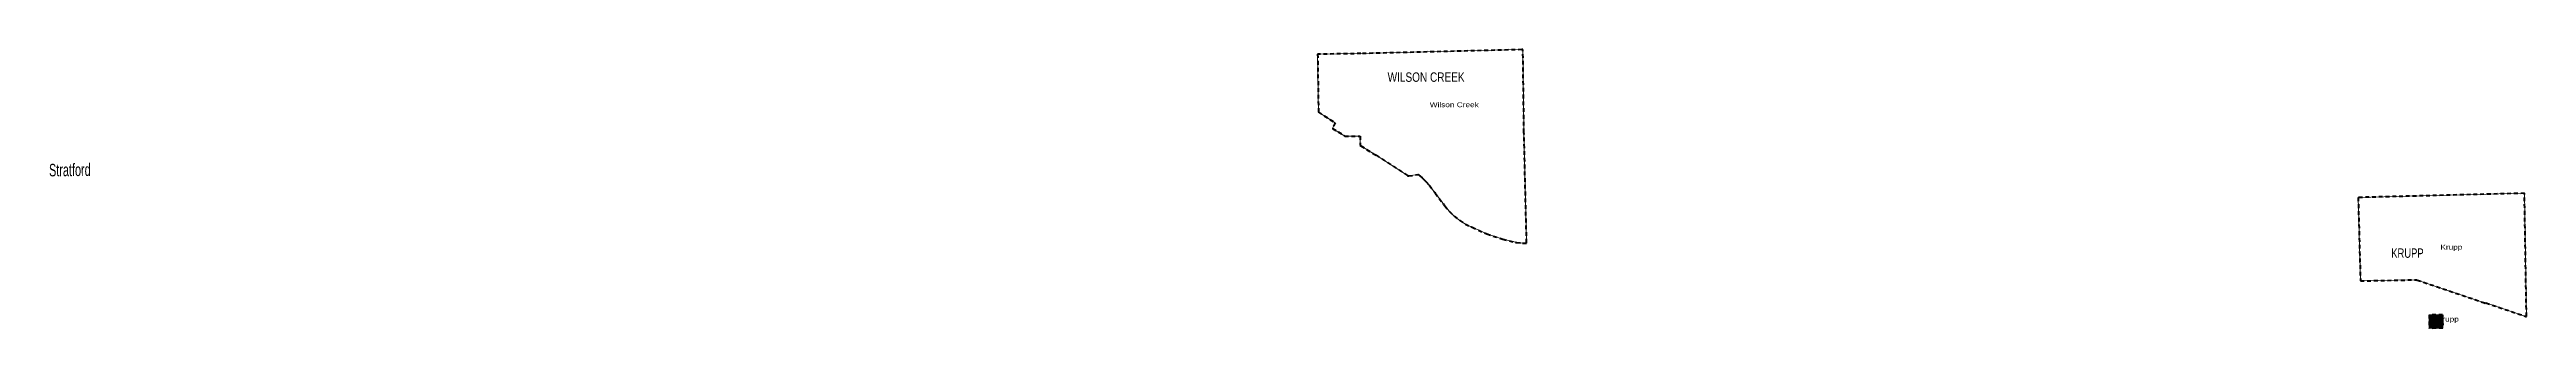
# Model space of a CAD drawing. Header units: feet. Extents: x -903180 to 1023491, y -707744 to 564635.
# Drawn here: x 424360 to 503551, y -29899 to -20991 of the extents above; entities that cross this region are included whole.
import ezdxf

# ---------------------------------------------------------------- set-up
doc = ezdxf.new("R2010")
doc.units = ezdxf.units.FT
doc.header["$LTSCALE"] = 80
doc.linetypes.add('SHORT_DASHED', pattern=[2.7, 1.5, -1.2])
doc.layers.add('13', color=7, linetype='SHORT_DASHED', lineweight=40)
doc.layers.add('58', color=7, linetype='Continuous', lineweight=13)
for name, color, linetype in [('14', 7, 'Continuous'), ('16', 7, 'Continuous'), ('36', 7, 'Continuous')]:
    doc.layers.add(name, color=color, linetype=linetype)

msp = doc.modelspace()

# ---------------------------------------------------------------- texts
at = {"layer": '14'}
for s, height, width, p in [('WILSON CREEK', 300, 0.8, (467140.28, -22020.23)), ('KRUPP', 300.2, 0.75, (499227.31, -27643.8))]:
    msp.add_text(s, height=height, dxfattribs=dict(at, width=width)).set_placement(p)
at = {"layer": '16', "width": 0.65}
msp.add_text('Stratford', height=400, rotation=0.63, dxfattribs=at).set_placement((424345.04, -25042.05))
at = {"layer": '36', "width": 1.25}
for s, p in [('Wilson Creek', (468488.49, -22831.41)), ('Krupp', (500799.87, -27380.41)), ('Krupp', (500686.63, -29678.92))]:
    msp.add_text(s, height=157.5, dxfattribs=at).set_placement(p)

# ---------------------------------------------------------------- hatches: boundary and pattern name
at = {"layer": '58'}
msp.add_hatch(color=256, dxfattribs=at).paths.add_polyline_path([(500435.51, -29463.18), (500867.5, -29460.03), (500875.22, -29887.96), (500443.36, -29898.98)])

# ---------------------------------------------------------------- linework, layer by layer
at = {"layer": '13'}
for points in [[(471584.3, -27180.19), (471583.82, -27160.05), (471499.57, -23630.65), (471466.52, -20990.61), (471431.91, -20991.52), (466669.11, -21110.16), (466284.94, -21119.03), (464903.28, -21139.43), (464929.34, -22993.15), (465467.29, -23329.16), (465377.85, -23509.1), (465770.59, -23754.41), (466260.23, -23758.93), (466263.05, -24037.59), (466263.26, -24057.77), (466282.97, -24069.79), (466732.26, -24343.94), (466752.26, -24356.14), (466772.26, -24367.54), (467775.43, -25013.72), (467798.21, -25028.39), (467815.43, -25026.04), (468104.87, -24986.48), (468124.21, -24983.84), (468144.87, -25000.31), (468169.35, -25019.81), (468244.58, -25092.09), (468318.95, -25161.9), (468334.61, -25177.56), (468354.61, -25197.56), (468374.61, -25217.33), (468482.74, -25337.53), (468630.61, -25534.54), (468645.62, -25554.54), (468660.46, -25574.54), (468914.59, -25913.1), (468931.74, -25935.95), (468944.18, -25953.1), (468969.18, -25987.56), (469111.02, -26157.34), (469269.83, -26311.36), (469443.86, -26447.94), (469631.22, -26565.57), (469805.29, -26650.94), (469808.7, -26652.61), (469845.29, -26669.26), (470313.25, -26882.23), (470821.75, -27052.09), (471231.72, -27146.76), (471251.71, -27151.38), (471271.72, -27153.79), (471453.39, -27175.65), (471560.12, -27179.36)], [(503550.87, -29521.82), (503550.63, -29507), (503486.74, -25581.26), (498170.59, -25715.91), (498170.61, -25716.69), (498243.7, -28381.01), (500019.06, -28346.63), (500039.4, -28346.23), (500059.06, -28352.88), (502211.39, -29080.77), (502231.39, -29087.53), (502251.39, -29082.36), (503530.96, -29515.08)]]:
    msp.add_lwpolyline(points, close=True, dxfattribs=at)
for points in [[(500867.5, -29460.03), (500435.51, -29463.18), (500443.36, -29898.98)], [(500867.5, -29460.03), (500875.22, -29887.96), (500443.36, -29898.98)]]:
    msp.add_lwpolyline(points, dxfattribs=at)
at = {"layer": '58'}
for points in [[(471584.3, -27180.19), (471583.82, -27160.05), (471499.57, -23630.65), (471466.52, -20990.61), (471431.91, -20991.52), (466669.11, -21110.16), (466284.94, -21119.03), (464903.28, -21139.43), (464929.34, -22993.15), (465467.29, -23329.16), (465377.85, -23509.1), (465770.59, -23754.41), (466260.23, -23758.93), (466263.05, -24037.59), (466263.26, -24057.77), (466282.97, -24069.79), (466732.26, -24343.94), (466752.26, -24356.14), (466772.26, -24367.54), (467775.43, -25013.72), (467798.21, -25028.39), (467815.43, -25026.04), (468104.87, -24986.48), (468124.21, -24983.84), (468144.87, -25000.31), (468169.35, -25019.81), (468244.58, -25092.09), (468318.95, -25161.9), (468334.61, -25177.56), (468354.61, -25197.56), (468374.61, -25217.33), (468482.74, -25337.53), (468630.61, -25534.54), (468645.62, -25554.54), (468660.46, -25574.54), (468914.59, -25913.1), (468931.74, -25935.95), (468944.18, -25953.1), (468969.18, -25987.56), (469111.02, -26157.34), (469269.83, -26311.36), (469443.86, -26447.94), (469631.22, -26565.57), (469805.29, -26650.94), (469808.7, -26652.61), (469845.29, -26669.26), (470313.25, -26882.23), (470821.75, -27052.09), (471231.72, -27146.76), (471251.71, -27151.38), (471271.72, -27153.79), (471453.39, -27175.65), (471560.12, -27179.36)], [(503550.87, -29521.82), (503550.63, -29507), (503486.74, -25581.26), (498170.59, -25715.91), (498170.61, -25716.69), (498243.7, -28381.01), (500019.06, -28346.63), (500039.4, -28346.23), (500059.06, -28352.88), (502211.39, -29080.77), (502231.39, -29087.53), (502251.39, -29082.36), (503530.96, -29515.08)], [(500435.51, -29463.18), (500867.5, -29460.03), (500875.22, -29887.96), (500443.36, -29898.98)]]:
    msp.add_lwpolyline(points, close=True, dxfattribs=at)

msp.set_redraw_order([(e.dxf.handle, doc.entitydb.next_handle()) for e in msp.query("TEXT MTEXT ATTDEF DIMENSION ARC_DIMENSION")])  # texts and dimensions are drawn at this point

doc.saveas('drawing.dxf')
